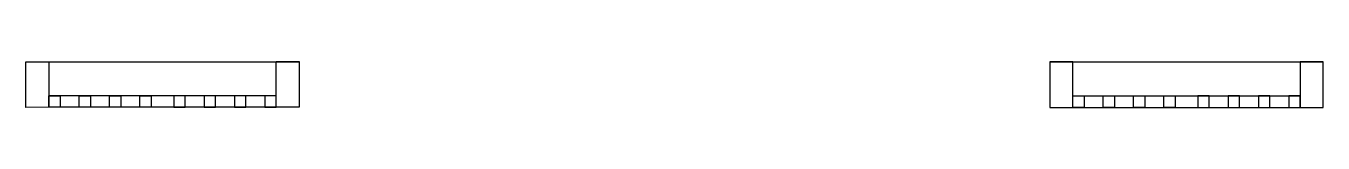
# Model space of a CAD drawing. Header units: millimetres. Extents: x -171991 to -58043, y -1085310 to -1072722.
# Drawn here: x -171991 to -166291, y -1083196 to -1082996 of the extents above; entities that cross this region are included whole.
import ezdxf

# ---------------------------------------------------------------- set-up
doc = ezdxf.new("R2010")
doc.units = ezdxf.units.MM
doc.header["$LTSCALE"] = 1000
doc.header["$MEASUREMENT"] = 0
doc.layers.add('B不可动建筑图层', color=6, linetype='Continuous')

msp = doc.modelspace()

# ---------------------------------------------------------------- linework, layer by layer
at = {"layer": 'B不可动建筑图层', "color": 6, "extrusion": (-1.36181e-08, 7.05684e-19, 1)}
for p, q in [((-171991.5, -1082996.3, 0), (-171891.5, -1082996.2, 0)), ((-171991.5, -1082996.2, 0), (-171741.4, -1082996.2, 0)), ((-171991.4, -1083196.3, 0), (-171991.5, -1082996.3, 0)), ((-171891.5, -1082996.2, 0), (-171891.4, -1083196.2, 0)), ((-171741.4, -1082996.5, 0), (-171041.4, -1082996.5, 0)), ((-171041.4, -1082996.2, 0), (-170791.4, -1082996.2, 0)), ((-167491.3, -1082996.3, 0), (-166891.3, -1082996.3, 0)), ((-166891.3, -1082996.3, 0), (-166291.3, -1082996.3, 0)), ((-171891.4, -1083196.2, 0), (-171991.4, -1083196.3, 0)), ((-171441.4, -1083146.1, 0), (-171891.4, -1083146.2, 0)), ((-171441.4, -1083196.1, 0), (-171891.4, -1083196.2, 0)), ((-170891.4, -1083146, 0), (-171441.4, -1083146.1, 0)), ((-170891.4, -1083196, 0), (-171441.4, -1083196.1, 0)), ((-167391.3, -1083146.3, 0), (-166841.3, -1083146.3, 0)), ((-167391.3, -1083196.3, 0), (-166841.3, -1083196.3, 0)), ((-166841.3, -1083146.3, 0), (-166391.3, -1083146.3, 0)), ((-166841.3, -1083196.3, 0), (-166391.3, -1083196.3, 0))]:
    msp.add_line(p, q, dxfattribs=at)
at = {"layer": 'B不可动建筑图层', "color": 6, "extrusion": (-1.36181e-08, 7.05684e-19, 1), "elevation": 0}
for points in [[(-170891.4, -1083196), (-170891.5, -1082996), (-170791.5, -1082995.9), (-170791.4, -1083195.9), (-170891.4, -1083196)], [(-167391.3, -1083196.3), (-167391.3, -1082996.3), (-167491.3, -1082996.3), (-167491.3, -1083196.3), (-167391.3, -1083196.3)], [(-166291.3, -1083196.3), (-166291.3, -1082996.3), (-166391.3, -1082996.3), (-166391.3, -1083196.3), (-166291.3, -1083196.3)], [(-171891.4, -1083196.2), (-171891.4, -1083146.2), (-171841.4, -1083146.2), (-171841.4, -1083196.2), (-171891.4, -1083196.2)], [(-171758.1, -1083196.2), (-171758.1, -1083146.2), (-171708.1, -1083146.2), (-171708.1, -1083196.2), (-171758.1, -1083196.2)], [(-171624.7, -1083196.2), (-171624.7, -1083146.2), (-171574.7, -1083146.2), (-171574.7, -1083196.2), (-171624.7, -1083196.2)], [(-171491.4, -1083196.1), (-171491.4, -1083146.1), (-171441.4, -1083146.1), (-171441.4, -1083196.1), (-171491.4, -1083196.1)], [(-171291.4, -1083196.1), (-171291.4, -1083146.1), (-171341.4, -1083146.1), (-171341.4, -1083196.1), (-171291.4, -1083196.1)], [(-171158.1, -1083196), (-171158.1, -1083146), (-171208.1, -1083146.1), (-171208.1, -1083196.1), (-171158.1, -1083196)], [(-171024.7, -1083196), (-171024.7, -1083146), (-171074.7, -1083146), (-171074.7, -1083196), (-171024.7, -1083196)], [(-170891.4, -1083196), (-170891.4, -1083146), (-170941.4, -1083146), (-170941.4, -1083196), (-170891.4, -1083196)], [(-167391.3, -1083196.3), (-167391.3, -1083146.3), (-167341.3, -1083146.3), (-167341.3, -1083196.3), (-167391.3, -1083196.3)], [(-167258, -1083196.3), (-167258, -1083146.3), (-167208, -1083146.3), (-167208, -1083196.3), (-167258, -1083196.3)], [(-167124.7, -1083196.3), (-167124.7, -1083146.3), (-167074.7, -1083146.3), (-167074.7, -1083196.3), (-167124.7, -1083196.3)], [(-166991.3, -1083196.3), (-166991.3, -1083146.3), (-166941.3, -1083146.3), (-166941.3, -1083196.3), (-166991.3, -1083196.3)], [(-166791.3, -1083196.3), (-166791.3, -1083146.3), (-166841.3, -1083146.3), (-166841.3, -1083196.3), (-166791.3, -1083196.3)], [(-166658, -1083196.3), (-166658, -1083146.3), (-166708, -1083146.3), (-166708, -1083196.3), (-166658, -1083196.3)], [(-166524.7, -1083196.3), (-166524.7, -1083146.3), (-166574.7, -1083146.3), (-166574.7, -1083196.3), (-166524.7, -1083196.3)], [(-166391.3, -1083196.3), (-166391.3, -1083146.3), (-166441.3, -1083146.3), (-166441.3, -1083196.3), (-166391.3, -1083196.3)]]:
    msp.add_lwpolyline(points, dxfattribs=at)

doc.saveas('drawing.dxf')
